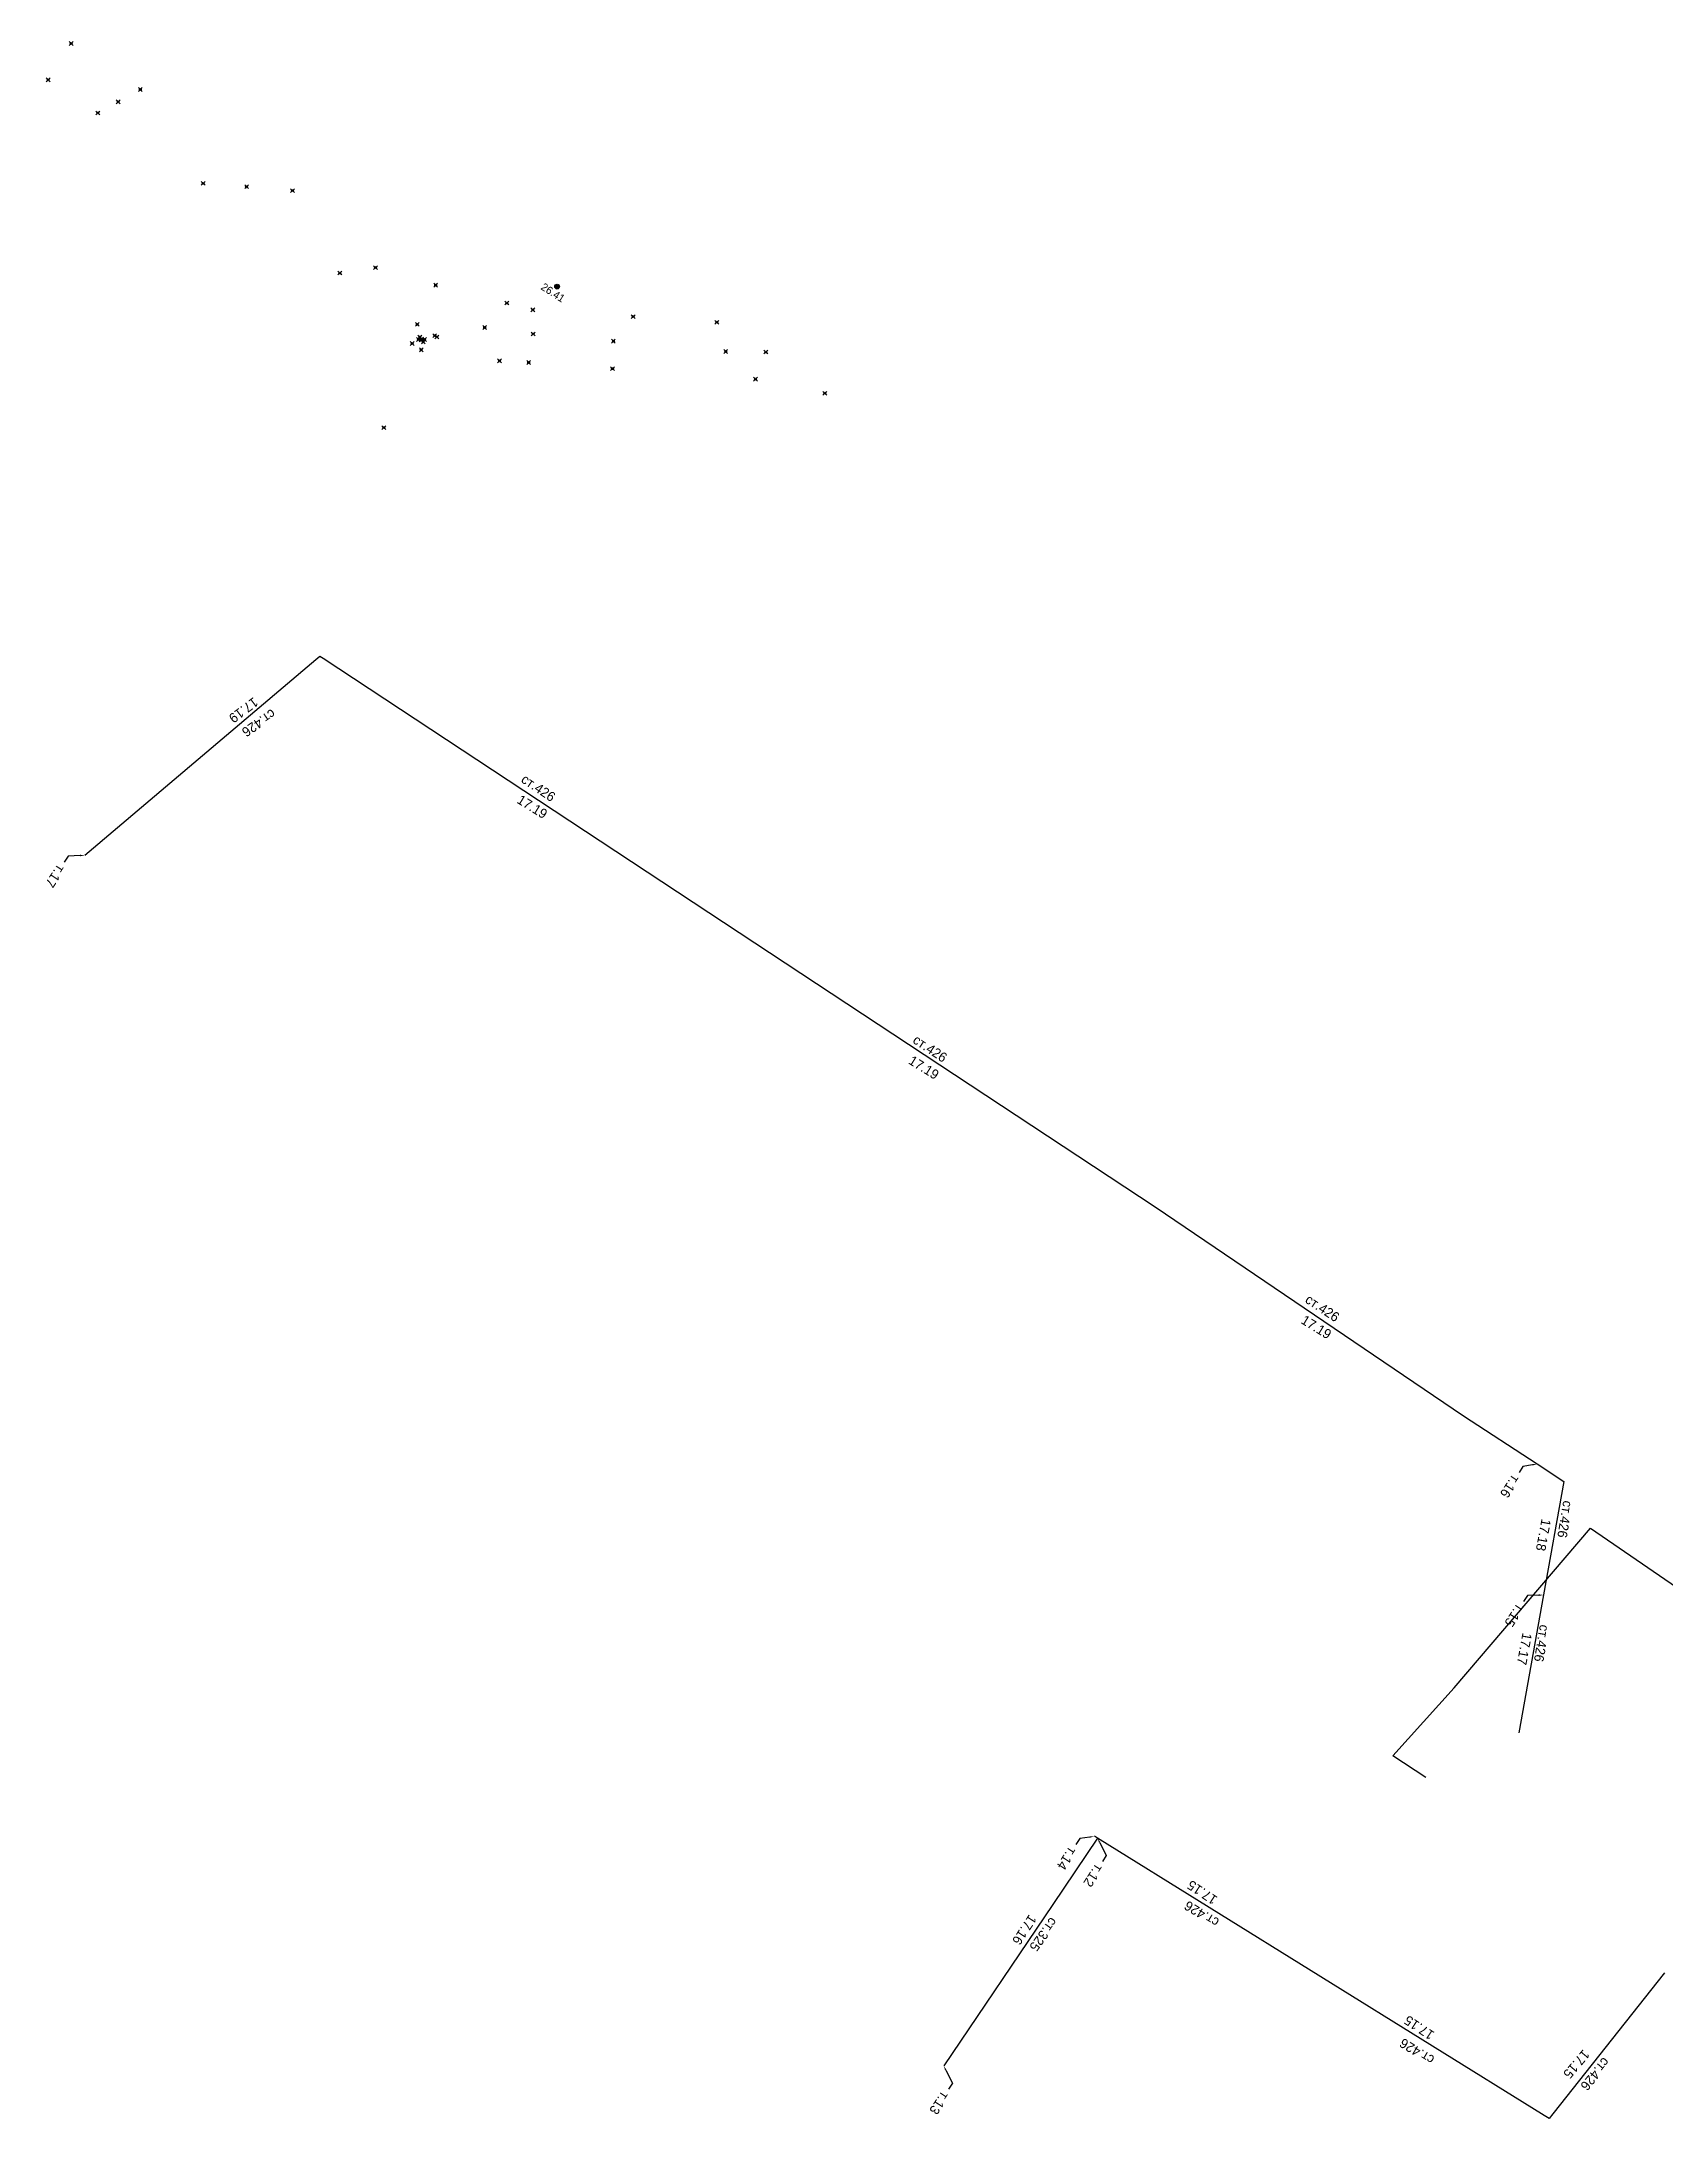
# Model space of a CAD drawing. Header units: millimetres. Extents: x 3214760 to 3224023, y 538957 to 542465.
# Drawn here: x 3221501.5 to 3221670.5, y 540849 to 541065.2 of the extents above; entities that cross this region are included whole.
import ezdxf
from ezdxf import colors
from ezdxf.entities.mleader import LeaderData, LeaderLine
from ezdxf.math import Vec2, Vec3

# ---------------------------------------------------------------- set-up
doc = ezdxf.new("R2010")
doc.units = ezdxf.units.MM
doc.header["$PDMODE"] = 35
doc.header["$PDSIZE"] = 0.2
for name, color, linetype in [('07_Объекты электропередачи', 7, 'Continuous'), ('61_Отметки высоты поверхности', 7, 'Continuous'), ('_Осветленная вода_Подземка', 7, 'Continuous'), ('Отметки фундамента', 7, 'Continuous')]:
    doc.layers.add(name, color=color, linetype=linetype)
for name, color, linetype, lineweight in [('_Осветленная вода_Надземка', 7, 'Continuous', 9), ('_Осветленная вода_Номер участка', 7, 'Continuous', 9), ('_Осветленная вода_Точки', 7, 'Continuous', 9)]:
    doc.layers.add(name, color=color, linetype=linetype, lineweight=lineweight)
doc.styles.add('LIKE17', font='d431.shx')
doc.styles.add('LIKE32', font='peteri.shx')
doc.styles.add('Line_GUGK', font='bm431.ttf')
doc.linetypes.add('g5_122_vpr', pattern='A,1,-1,1.5,-0.4,["Впр",Line_GUGK,S=1,R=0,X=0,Y=-0.5],-3.2,1.5,-1,4,-1,4,-1,3', length=22.6)

msp = doc.modelspace()

# ---------------------------------------------------------------- texts
at = {"layer": '61_Отметки высоты поверхности', "color": 7, "linetype": 'Continuous', "lineweight": 15, "style": 'LIKE17'}
msp.add_text('26.41', height=0.8, rotation=327.14, dxfattribs=at).set_placement((3221553.44, 541039.42))
at = {"layer": '_Осветленная вода_Надземка', "color": 190, "linetype": 'g5_122_vpr', "lineweight": 15, "style": 'LIKE32'}
for s, rotation, p in [('ст.426', 214.7011, (3221525.48, 540995.75)), ('ст.426', 326.2881, (3221551.37, 540988.13)), ('ст.426', 326.2881, (3221592.14, 540961)), ('ст.426', 326.2881, (3221632.98, 540933.98)), ('ст.426', 260.4827, (3221657.52, 540900.43)), ('ст.426', 148.7421, (3221624.22, 540869.67)), ('ст.325', 234.157, (3221606.58, 540870)), ('ст.426', 148.7421, (3221646.63, 540855.36)), ('ст.426', 230.9029, (3221664.11, 540855.42))]:
    msp.add_text(s, height=1, rotation=rotation, dxfattribs=at).set_placement(p)
at = {"layer": '_Осветленная вода_Номер участка', "color": 132, "linetype": 'g5_122_vpr', "lineweight": 15, "style": 'LIKE32'}
for s, rotation, p in [('17.19', 216.7409, (3221523.62, 540996.96)), ('17.19', 328.3279, (3221550.94, 540985.96)), ('17.19', 328.3279, (3221591.7, 540958.82)), ('17.19', 328.3279, (3221632.55, 540931.8)), ('17.18', 259.5429, (3221657.69, 540911.44)), ('17.17', 259.5429, (3221655.71, 540899.58)), ('17.15', 146.6473, (3221624.03, 540871.99)), ('17.16', 236.8907, (3221604.36, 540870.28)), ('17.15', 146.6473, (3221646.61, 540857.92)), ('17.15', 229.9117, (3221662.02, 540856.22))]:
    msp.add_text(s, height=1, rotation=rotation, dxfattribs=at).set_placement(p)
at = {"layer": '_Осветленная вода_Подземка', "color": 150, "linetype": 'g5_122_vpr', "lineweight": 15, "style": 'LIKE32'}
msp.add_text('ст.426', height=1, rotation=260.6016, dxfattribs=at).set_placement((3221659.95, 540913.34))

# ---------------------------------------------------------------- blocks, each defined once
blk = doc.blocks.new('g5_108a')
h = blk.add_hatch(color=255)
edge = h.paths.add_edge_path()
edge.add_arc((0, 0), 0.212, 0, 360)
edge = h.paths.add_edge_path(flags=16)
edge.add_arc((0, 0), 0.0975, 0, 360)
h = blk.add_hatch(color=0)
edge = h.paths.add_edge_path()
edge.add_arc((0, 0), 0.06, 0, 360)
at = {"color": 0}
for radius in [0.25, 0.06]:
    blk.add_circle((0, 0), radius, dxfattribs=at)
blk = doc.blocks.new('g5_330')
blk.add_hatch(color=0).paths.add_polyline_path([(0.15, 0, 1), (-0.15, 0, 1)])
at = {"color": 0}
blk.add_circle((0, 0), 0.15, dxfattribs=at)

# ---------------------------------------------------------------- linework, layer by layer
at = {"layer": '_Осветленная вода_Надземка', "color": 190, "linetype": 'g5_122_vpr', "lineweight": 30, "flags": 128}
for points in [[(3221506.05, 540980.46), (3221530.1, 541000.84), (3221530.51, 541001.18), (3221530.86, 541000.96), (3221617.48, 540943.88), (3221649.54, 540922.11), (3221657.22, 540917.1)], [(3221657.89, 540903.46), (3221655.33, 540889.1)], [(3221670.48, 540864.13), (3221658.85, 540849.47), (3221658.46, 540848.97), (3221657.94, 540849.29), (3221611.47, 540878.14), (3221611.14, 540878.34)]]:
    msp.add_lwpolyline(points, dxfattribs=at)
at = {"layer": '_Осветленная вода_Надземка', "color": 190, "linetype": 'g5_122_vpr', "lineweight": 30, "elevation": 30.92, "flags": 128}
msp.add_lwpolyline([(3221611.47, 540878.14), (3221606.8, 540871.23), (3221595.45, 540854.45)], dxfattribs=at)
at = {"layer": '_Осветленная вода_Подземка', "color": 150, "linetype": 'g5_122_vpr', "lineweight": 30, "flags": 128}
for points in [[(3221657.22, 540917.1), (3221659.99, 540915.27), (3221657.89, 540903.46)], [(3221645.64, 540884.45), (3221642.21, 540886.72), (3221648.58, 540893.81), (3221662.76, 540910.43), (3221703.99, 540882.14), (3221697.48, 540872.64), (3221713.65, 540860.43), (3221733.59, 540845.85), (3221756.56, 540829.01), (3221760.09, 540826.42), (3221768.15, 540790.73), (3221772.28, 540772.45), (3221774.05, 540765.55), (3221775.24, 540760.15), (3221775.52, 540759.68), (3221775.74, 540759.46), (3221778.31, 540757.65), (3221780.81, 540755.96), (3221786.2, 540752.23), (3221816.85, 540730.81)]]:
    msp.add_lwpolyline(points, dxfattribs=at)
at = {"layer": 'Отметки фундамента'}
for p in [(3221504.63, 541064.96, 26.15), (3221502.23, 541061.17, 26.18), (3221511.83, 541060.16, 26.13), (3221507.4, 541057.73, 26.17), (3221509.53, 541058.88, 26.15), (3221518.37, 541050.4, 26.15), (3221522.89, 541050.05, 26.15), (3221527.67, 541049.64, 26.13), (3221532.6, 541041.06, 26.15), (3221536.3, 541041.63, 26.14), (3221542.57, 541039.8, 26.15), (3221549.98, 541037.94, 26.2), (3221540.66, 541035.72, 26.15), (3221547.67, 541035.39, 26.2), (3221552.69, 541037.23, 26.22), (3221563.12, 541036.53, 26.33), (3221571.84, 541035.94, 26.47), (3221540.13, 541033.73, 26.15), (3221540.79, 541034.14, 26.11), (3221540.92, 541034.41, 26.11), (3221541.06, 541034.09, 24.94), (3221541.12, 541034.19, 24.7), (3221541.28, 541033.91, 26.12), (3221541.42, 541034.15, 26.12), (3221542.47, 541034.55, 26.15), (3221542.7, 541034.41, 26.15), (3221552.71, 541034.72, 26.25), (3221561.07, 541033.98, 26.35), (3221541.07, 541033.07, 26.15), (3221549.21, 541031.93, 26.24), (3221552.25, 541031.76, 26.27), (3221560.97, 541031.11, 26.36), (3221572.76, 541032.89, 26.49), (3221576.93, 541032.84, 26.51), (3221575.86, 541030.02, 26.49), (3221583.08, 541028.55, 26.55), (3221537.17, 541024.97, 24.81)]:
    msp.add_point(p, dxfattribs=at)

# ---------------------------------------------------------------- block references
at = {"layer": '07_Объекты электропередачи', "color": 7, "linetype": 'Continuous', "lineweight": 20}
msp.add_blockref('g5_108a', (3221555.21, 541039.65), dxfattribs=at)
at = {"layer": '61_Отметки высоты поверхности', "color": 7, "linetype": 'Continuous', "lineweight": 20}
msp.add_blockref('g5_330', (3221555.21, 541039.65, 26.24), dxfattribs=at)

msp.set_redraw_order([(e.dxf.handle, doc.entitydb.next_handle()) for e in msp.query("TEXT MTEXT ATTDEF DIMENSION ARC_DIMENSION")])  # texts and dimensions are drawn at this point

# ---------------------------------------------------------------- leaders
at = {"layer": '_Осветленная вода_Точки', "color": 7, "linetype": 'Continuous', "lineweight": 20}
ml = msp.add_multileader_mtext('Standard', dxfattribs=at)
ml.set_content('т.17', color=7, style='LIKE32')
ml.set_leader_properties()
ml.build(insert=Vec2(0, 0))
ml.multileader.update_dxf_attribs({"arrow_head_size": 0.5})
ctx = ml.context
ctx.base_point, ctx.char_height, ctx.arrow_head_size, ctx.landing_gap_size, ctx.plane_origin, ctx.plane_x_axis, ctx.plane_y_axis = Vec3(3221503.91, 540979.74), 1, 0.5, 0.5, Vec3(3221507.23, 540975.21), Vec3(-0.544639, -0.838671), Vec3(0.838671, -0.544639)
notes = []
notes.append((ctx, [(0, (1, 1, 0), (3221504.32, 540980.37), (-0.544639, -0.838671), 0.744, [(0, [(3221506.05, 540980.46)], 0, [])])]))
ctx.mtext.insert, ctx.mtext.text_direction, ctx.mtext.rotation, ctx.mtext.line_spacing_factor, ctx.mtext.flow_direction = Vec3(3221504.06, 540979.05), Vec3(-0.544639, -0.838671), 4.13643, 0.3, 5
ml = msp.add_multileader_mtext('Standard', dxfattribs=at)
ml.set_content('т.16', color=7, style='LIKE32')
ml.set_leader_properties()
ml.build(insert=Vec2(0, 0))
ml.multileader.update_dxf_attribs({"arrow_head_size": 0.5})
ctx = ml.context
ctx.base_point, ctx.char_height, ctx.arrow_head_size, ctx.landing_gap_size, ctx.plane_origin, ctx.plane_x_axis, ctx.plane_y_axis = Vec3(3221655.34, 540916.23), 1, 0.5, 0.5, Vec3(3221658.66, 540911.69), Vec3(-0.544639, -0.838671), Vec3(0.838671, -0.544639)
notes.append((ctx, [(0, (1, 1, 0), (3221655.75, 540916.85), (-0.544639, -0.838671), 0.744, [(0, [(3221657.22, 540917.1)], 0, [])])]))
ctx.mtext.insert, ctx.mtext.text_direction, ctx.mtext.rotation, ctx.mtext.line_spacing_factor, ctx.mtext.flow_direction = Vec3(3221655.49, 540915.53), Vec3(-0.544639, -0.838671), 4.13643, 0.3, 5
ml = msp.add_multileader_mtext('Standard', dxfattribs=at)
ml.set_content('т.15', color=7, style='LIKE32')
ml.set_leader_properties()
ml.build(insert=Vec2(0, 0))
ml.multileader.update_dxf_attribs({"arrow_head_size": 0.5})
ctx = ml.context
ctx.base_point, ctx.char_height, ctx.arrow_head_size, ctx.landing_gap_size, ctx.plane_origin, ctx.plane_x_axis, ctx.plane_y_axis = Vec3(3221655.82, 540902.78), 1, 0.5, 0.5, Vec3(3221659.13, 540898.24), Vec3(-0.544639, -0.838671), Vec3(0.838671, -0.544639)
notes.append((ctx, [(0, (1, 1, 0), (3221656.22, 540903.41), (-0.544639, -0.838671), 0.744, [(0, [(3221657.89, 540903.46)], 0, [])])]))
ctx.mtext.insert, ctx.mtext.text_direction, ctx.mtext.rotation, ctx.mtext.line_spacing_factor, ctx.mtext.flow_direction = Vec3(3221655.96, 540902.09), Vec3(-0.544639, -0.838671), 4.13643, 0.3, 5
ml = msp.add_multileader_mtext('Standard', dxfattribs=at)
ml.set_content('т.14', color=7, style='LIKE32')
ml.set_leader_properties()
ml.build(insert=Vec2(0, 0))
ml.multileader.update_dxf_attribs({"arrow_head_size": 0.5})
ctx = ml.context
ctx.base_point, ctx.char_height, ctx.arrow_head_size, ctx.landing_gap_size, ctx.plane_origin, ctx.plane_x_axis, ctx.plane_y_axis = Vec3(3221609.21, 540877.49), 1, 0.5, 0.5, Vec3(3221612.53, 540872.96), Vec3(-0.544639, -0.838671), Vec3(0.838671, -0.544639)
notes.append((ctx, [(0, (1, 1, 0), (3221609.62, 540878.12), (-0.544639, -0.838671), 0.744, [(0, [(3221611.14, 540878.34)], 0, [])])]))
ctx.mtext.insert, ctx.mtext.text_direction, ctx.mtext.rotation, ctx.mtext.line_spacing_factor, ctx.mtext.flow_direction = Vec3(3221609.36, 540876.8), Vec3(-0.544639, -0.838671), 4.13643, 0.3, 5
ml = msp.add_multileader_mtext('Standard', dxfattribs=at)
ml.set_content('т.12', color=7, style='LIKE32')
ml.set_leader_properties()
ml.build(insert=Vec2(0, 0))
ml.multileader.update_dxf_attribs({"arrow_head_size": 0.5})
ctx = ml.context
ctx.base_point, ctx.char_height, ctx.arrow_head_size, ctx.landing_gap_size, ctx.plane_origin, ctx.plane_x_axis, ctx.plane_y_axis = Vec3(3221611.97, 540875.71), 1, 0.5, 0.5, Vec3(3221612.86, 540872.75), Vec3(-0.544639, -0.838671), Vec3(0.838671, -0.544639)
notes.append((ctx, [(0, (1, 1, 0), (3221612.37, 540876.34), (-0.544639, -0.838671), 0.744, [(0, [(3221611.47, 540878.14)], 0, [])])]))
ctx.mtext.insert, ctx.mtext.text_direction, ctx.mtext.rotation, ctx.mtext.line_spacing_factor, ctx.mtext.flow_direction = Vec3(3221612.12, 540875.02), Vec3(-0.544639, -0.838671), 4.13643, 0.3, 5
ml = msp.add_multileader_mtext('Standard', dxfattribs=at)
ml.set_content('т.13', color=7, style='LIKE32')
ml.set_leader_properties()
ml.build(insert=Vec2(0, 0))
ml.multileader.update_dxf_attribs({"arrow_head_size": 0.5})
ctx = ml.context
ctx.base_point, ctx.char_height, ctx.arrow_head_size, ctx.landing_gap_size, ctx.plane_origin, ctx.plane_x_axis, ctx.plane_y_axis = Vec3(3221595.94, 540852.03, 30.92), 1, 0.5, 0.5, Vec3(3221596.83, 540849.07, 30.92), Vec3(-0.544639, -0.838671), Vec3(0.838671, -0.544639)
notes.append((ctx, [(0, (1, 1, 0), (3221596.35, 540852.65, 30.92), (-0.544639, -0.838671), 0.744, [(0, [(3221595.45, 540854.45, 30.92)], 0, [])])]))
ctx.mtext.insert, ctx.mtext.text_direction, ctx.mtext.rotation, ctx.mtext.line_spacing_factor, ctx.mtext.flow_direction = Vec3(3221596.09, 540851.34, 30.92), Vec3(-0.544639, -0.838671), 4.13643, 0.3, 5
for ctx, leaders in notes:
    for number, flags, end, landing, length, lines in leaders:
        leader = LeaderData()
        leader.index, (leader.has_last_leader_line, leader.has_dogleg_vector, leader.attachment_direction) = number, flags
        leader.last_leader_point, leader.dogleg_vector, leader.dogleg_length = Vec3(end), Vec3(landing), length
        for number, points, colour, breaks in lines:
            line = LeaderLine()
            line.index, line.vertices, line.color, line.breaks = number, Vec3.list(points), colors.encode_raw_color(colour), breaks
            leader.lines.append(line)
        ctx.leaders.append(leader)

doc.saveas('drawing.dxf')
